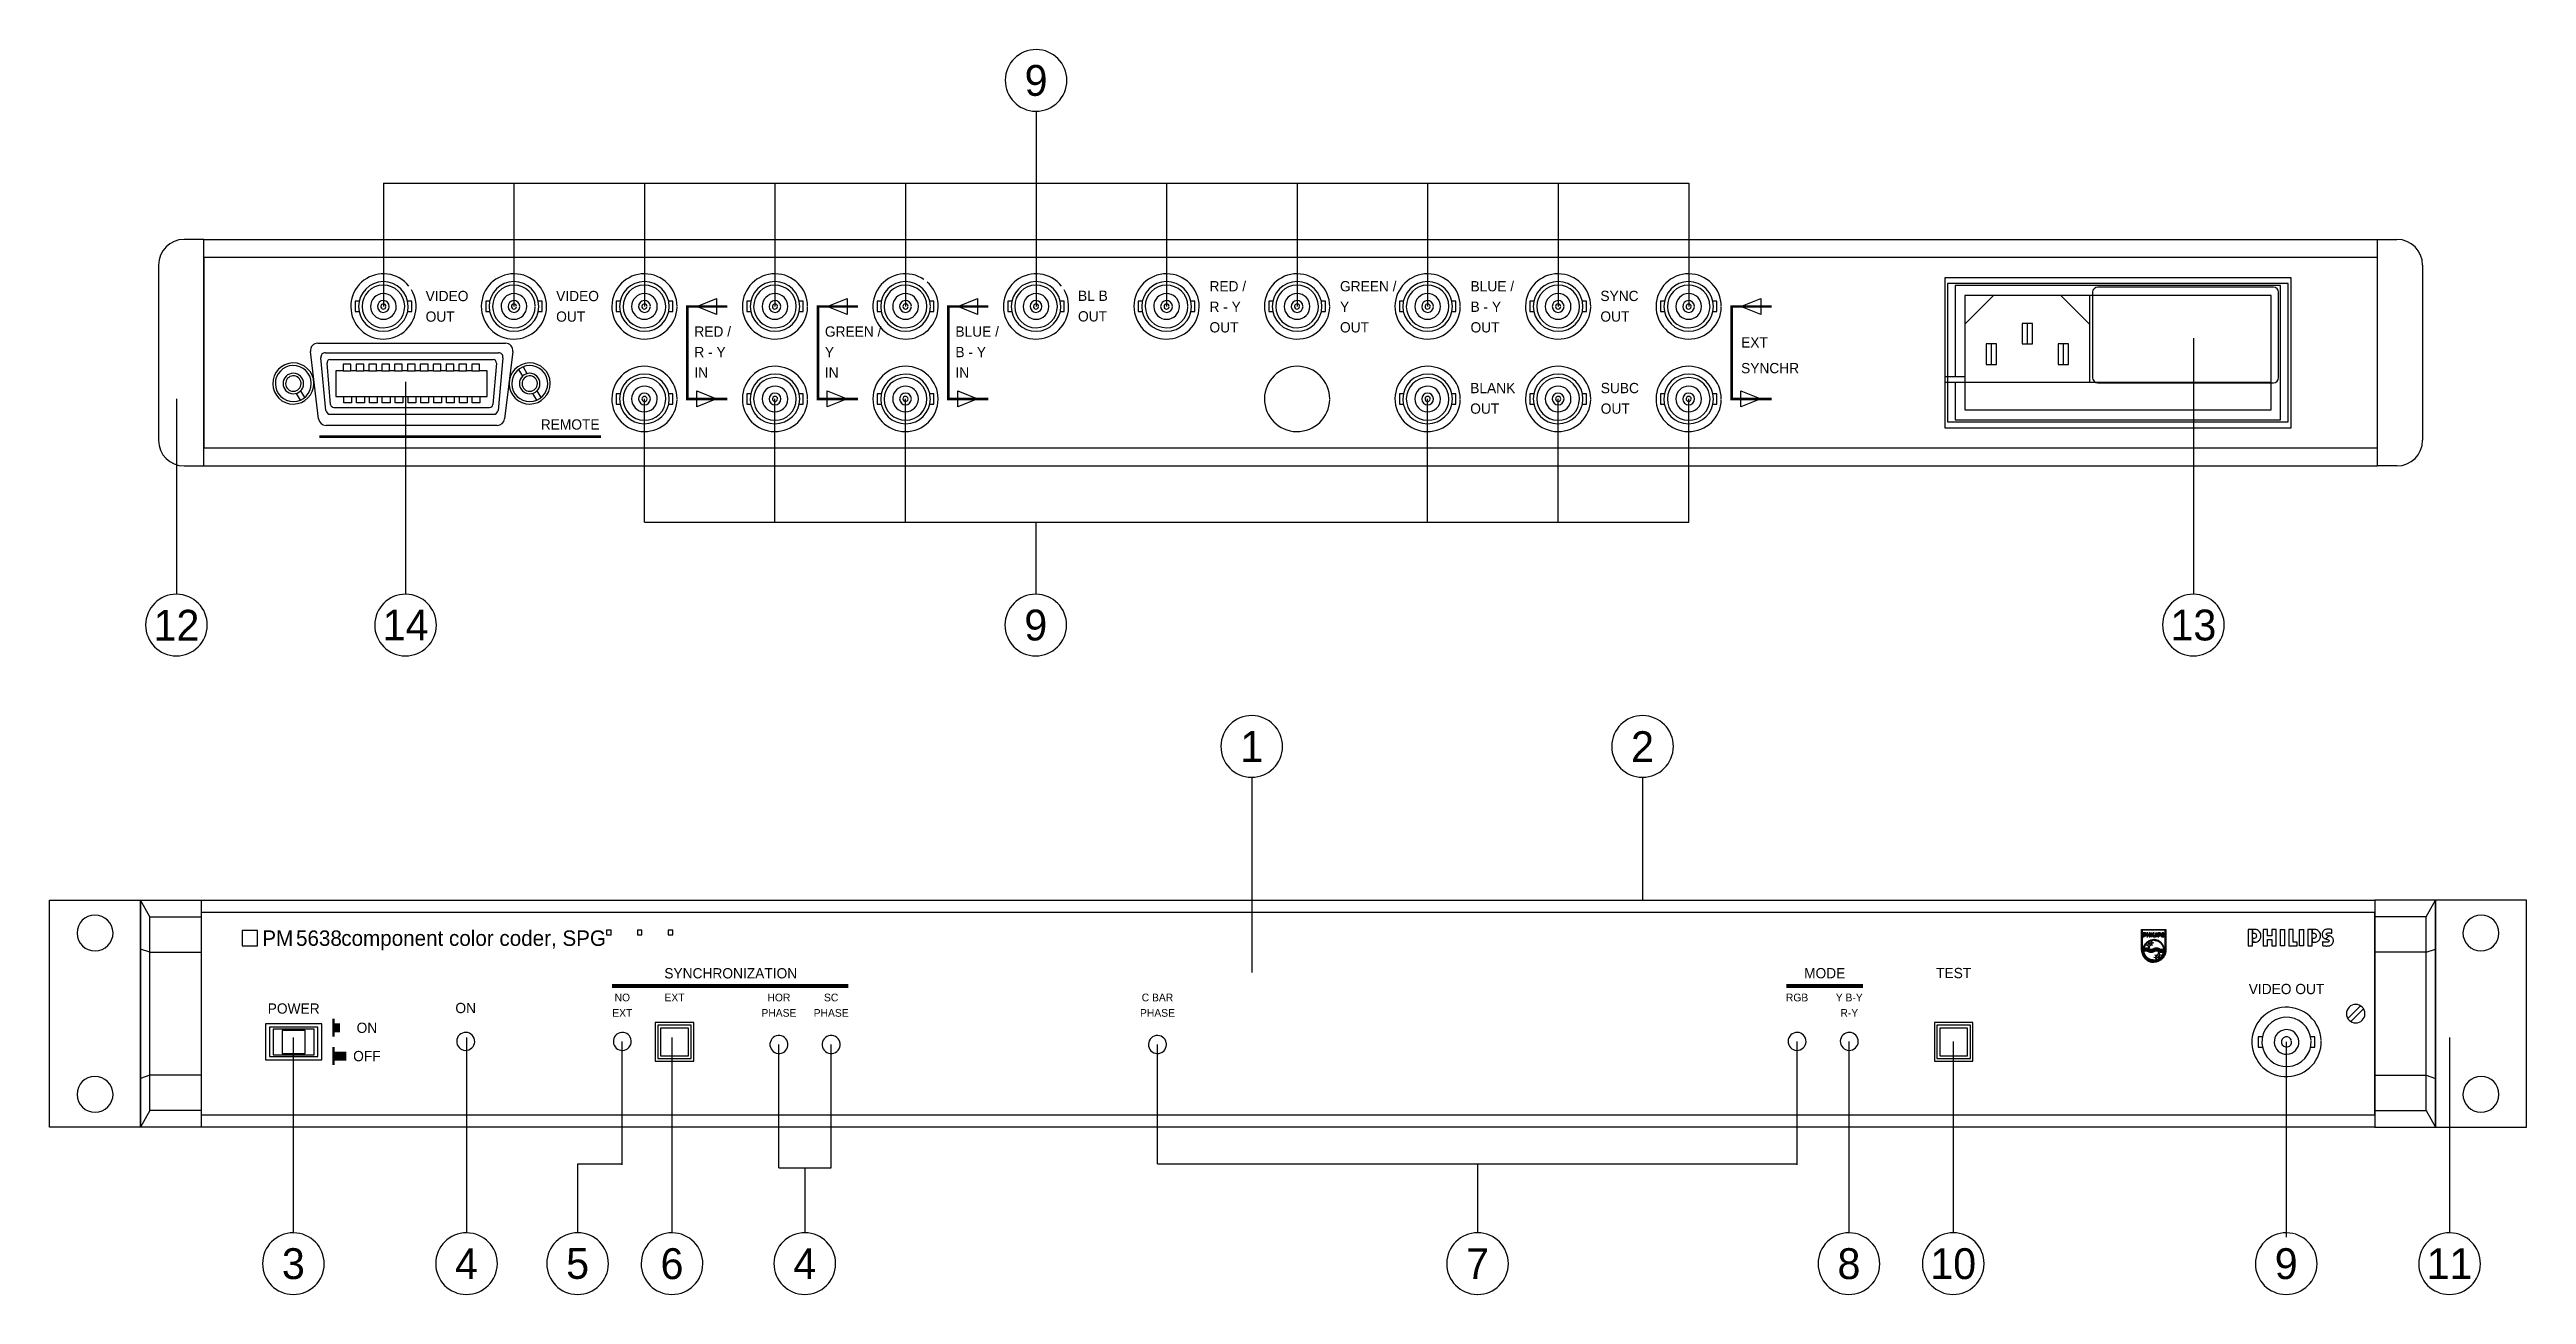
# Model space of a CAD drawing. Extents: x 9 to 490, y 2 to 245.
import ezdxf
from ezdxf.enums import TextEntityAlignment as Align

# ---------------------------------------------------------------- set-up
doc = ezdxf.new("R2010")
doc.units = 0
doc.linetypes.add('CENTER', pattern=[0])
for name, color, linetype in [('KOMPONENT', 10, 'CONTINUOUS'), ('SERVICE-1', 7, 'CONTINUOUS'), ('TEKST', 7, 'CONTINUOUS')]:
    doc.layers.add(name, color=color, linetype=linetype)

msp = doc.modelspace()

# ---------------------------------------------------------------- texts
at = {"layer": 'KOMPONENT', "color": 0}
for s, p in [('VIDEO', (81.69, 195.67)), ('VIDEO', (107.09, 195.67)), ('BL B', (208.64, 195.72)), ('RED /', (234.22, 197.58)), ('GREEN /', (259.62, 197.58)), ('BLUE /', (285.02, 197.58)), ('SYNC', (310.29, 195.69)), ('OUT', (81.69, 191.67)), ('OUT', (107.09, 191.67)), ('OUT', (208.64, 191.72)), ('R - Y', (234.22, 193.58)), ('Y', (259.62, 193.58)), ('B - Y', (285.02, 193.58)), ('OUT', (310.29, 191.69)), ('RED /', (133.98, 188.76)), ('GREEN /', (159.38, 188.76)), ('BLUE /', (184.78, 188.76)), ('OUT', (234.22, 189.58)), ('OUT', (259.62, 189.58)), ('OUT', (285.02, 189.58)), ('EXT', (337.67, 186.64)), ('R - Y', (133.98, 184.76)), ('Y', (159.38, 184.76)), ('B - Y', (184.78, 184.76)), ('SYNCHR', (337.67, 181.64)), ('IN', (133.98, 180.76)), ('IN', (159.38, 180.76)), ('IN', (184.78, 180.76)), ('BLANK', (284.96, 177.76)), ('SUBC', (310.36, 177.76)), ('OUT', (284.96, 173.76)), ('OUT', (310.36, 173.76)), ('REMOTE', (104.09, 170.67))]:
    msp.add_text(s, height=2, dxfattribs=at).set_placement(p)
at = {"layer": 'SERVICE-1', "color": 0}
for s, p in [('9', (200.48, 238.64)), ('12', (33.2, 132.64)), ('14', (77.78, 132.64)), ('9', (200.42, 132.64)), ('13', (425.69, 132.64)), ('1', (242.44, 109.01)), ('2', (318.49, 109.01)), ('3', (55.95, 8.35)), ('4', (89.64, 8.35)), ('5', (111.26, 8.35)), ('6', (129.63, 8.35)), ('4', (155.47, 8.35)), ('7', (286.38, 8.35)), ('8', (358.66, 8.35)), ('10', (378.95, 8.35)), ('9', (443.75, 8.35)), ('11', (475.53, 8.35))]:
    msp.add_text(s, height=6, dxfattribs=at).set_placement(p, align=Align.MIDDLE)

# ---------------------------------------------------------------- blocks, each defined once
blk = doc.blocks.new('5638')
at = {"layer": 'KOMPONENT', "color": 0}
for p, q in [((0, 39.4), (0, 0)), ((423, 39.4), (0, 39.4)), ((423, 0), (423, 39.4)), ((23.5, 17.7), (12.5, 17.7)), ((12.5, 17.7), (12.5, 10.7)), ((22.7, 17.05), (13.3, 17.05)), ((13.3, 17.05), (13.3, 11.35)), ((22, 16.7), (14, 16.7)), ((14, 16.7), (14, 11.7)), ((20.25, 16.45), (15.75, 16.45)), ((15.75, 16.45), (15.75, 11.95)), ((20.25, 11.95), (20.25, 16.45)), ((22, 11.7), (22, 16.7)), ((22.7, 11.35), (22.7, 17.05)), ((23.5, 10.7), (23.5, 17.7)), ((95.87, 17.95), (88.37, 17.95)), ((88.37, 17.95), (88.37, 10.45)), ((95.37, 17.45), (88.87, 17.45)), ((88.87, 17.45), (88.87, 10.95)), ((94.82, 16.9), (89.42, 16.9)), ((89.42, 16.9), (89.42, 11.5)), ((94.82, 11.5), (94.82, 16.9)), ((95.37, 10.95), (95.37, 17.45)), ((95.87, 10.45), (95.87, 17.95)), ((337.29, 17.95), (337.29, 10.45)), ((344.79, 17.95), (337.29, 17.95)), ((337.79, 17.45), (337.79, 10.95)), ((344.29, 17.45), (337.79, 17.45)), ((338.34, 16.9), (338.34, 11.5)), ((343.74, 16.9), (338.34, 16.9)), ((343.74, 11.5), (343.74, 16.9)), ((344.29, 10.95), (344.29, 17.45)), ((344.79, 10.45), (344.79, 17.95)), ((12.5, 10.7), (23.5, 10.7)), ((13.3, 11.35), (22.7, 11.35)), ((14, 11.7), (22, 11.7)), ((15.75, 11.95), (20.25, 11.95)), ((88.37, 10.45), (95.87, 10.45)), ((88.87, 10.95), (95.37, 10.95)), ((89.42, 11.5), (94.82, 11.5)), ((337.29, 10.45), (344.79, 10.45)), ((337.79, 10.95), (344.29, 10.95)), ((338.34, 11.5), (343.74, 11.5)), ((0, 0), (423, 0))]:
    blk.add_line(p, q, dxfattribs=at)
for points in [[(401.12, 15.2), (400.31, 15.2), (400.31, 13.2)], [(410.5, 13.2), (411.31, 13.2), (411.31, 15.2), (410.5, 15.2)], [(400.31, 13.2), (401.12, 13.2)]]:
    blk.add_lwpolyline(points, dxfattribs=at)
for centre, radius, start, end in [((405.81, 14.2), 6.75, 2.6837, 1.9787), ((51.48, 14.3), 1.75, 9.974, 9.5646), ((81.96, 14.3), 1.75, 4.4996, 1.6509), ((112.44, 13.7), 1.75, 5.9234, 5.6847), ((122.6, 13.7), 1.75, 5.9234, 5.6847), ((186.1, 13.7), 1.75, 9.974, 9.5646), ((310.56, 14.3), 1.75, 9.974, 9.5646), ((320.72, 14.3), 1.75, 9.974, 9.5646), ((405.81, 14.2), 4.8, 3.9025, 2.8368), ((405.81, 14.2), 2.4, 3.6965, 1.6484), ((405.81, 14.2), 1, 14.6606, 9.5526)]:
    blk.add_arc(centre, radius, start, end, dxfattribs=at)
at = {"layer": 'TEKST', "color": 0, "linetype": 'CONTINUOUS'}
for p, q in [((378.23, 34.82), (378.12, 34.82)), ((399.59, 33.59), (399.16, 33.59))]:
    blk.add_line(p, q, dxfattribs=at)
at = {"layer": 'TEKST', "color": 0}
for points in [[(8, 32.9), (11, 32.9), (11, 35.9), (8, 35.9)], [(78.89, 35.03), (79.79, 35.03), (79.79, 35.93), (78.89, 35.93)], [(84.89, 35.03), (85.79, 35.03), (85.79, 35.93), (84.89, 35.93)], [(90.89, 35.03), (91.79, 35.03), (91.79, 35.93), (90.89, 35.93)]]:
    blk.add_lwpolyline(points, close=True, dxfattribs=at)
at = {"layer": 'TEKST', "color": 0, "linetype": 'CONTINUOUS'}
for points in [[(377.61, 32.06), (377.61, 36.1), (382.33, 36.1), (382.33, 32.06), (382.2, 32.06), (382.2, 35.97), (377.74, 35.97), (377.74, 32.06), (377.61, 32.06)], [(377.92, 34.65), (378.12, 34.65), (378.12, 35.26), (378.12, 35.44), (377.92, 35.44), (377.92, 34.65)], [(377.92, 32.06), (377.92, 32.11), (377.92, 32.17), (377.92, 32.23), (377.93, 32.28), (377.93, 32.33), (377.94, 32.39), (377.95, 32.44), (377.96, 32.49), (377.98, 32.55), (377.99, 32.6), (378, 32.65), (378.02, 32.71), (378.04, 32.78), (378.07, 32.83), (378.1, 32.91), (378.13, 32.97), (378.15, 33.02), (378.2, 33.09), (378.23, 33.16), (378.28, 33.23), (378.33, 33.3), (378.4, 33.38), (378.47, 33.46), (378.54, 33.53), (378.61, 33.6), (378.69, 33.67), (378.79, 33.74), (378.93, 33.83), (379.08, 33.91), (379.19, 33.96), (379.3, 34), (379.38, 34.03), (379.49, 34.06), (379.57, 34.07), (379.67, 34.09), (379.79, 34.11), (379.9, 34.11), (379.97, 34.11), (379.97, 33.99), (379.89, 33.98), (379.82, 33.98), (379.72, 33.97), (379.63, 33.96), (379.53, 33.94), (379.45, 33.92), (379.36, 33.89), (379.27, 33.86), (379.2, 33.82), (379.13, 33.79), (379.06, 33.76), (378.99, 33.72), (378.92, 33.67), (378.84, 33.62), (378.77, 33.57), (378.72, 33.52), (378.67, 33.48), (378.62, 33.43), (378.56, 33.38), (378.53, 33.33), (378.49, 33.29), (378.45, 33.24), (378.41, 33.19), (378.37, 33.13), (378.32, 33.06), (378.29, 33.01), (378.24, 32.91), (378.21, 32.85), (378.19, 32.79), (378.16, 32.72), (378.13, 32.64), (378.11, 32.56), (378.09, 32.49), (378.08, 32.42), (378.06, 32.33), (378.05, 32.24), (378.05, 32.17), (378.04, 32.12), (378.04, 32.06), (377.92, 32.06)], [(378.12, 35.26), (378.2, 35.26), (378.24, 35.25), (378.27, 35.24), (378.28, 35.22), (378.3, 35.2), (378.31, 35.17), (378.32, 35.12), (378.31, 35.07), (378.29, 35.04), (378.25, 35.01), (378.22, 35), (378.2, 35), (378.12, 35), (378.12, 34.82), (378.24, 34.82), (378.27, 34.82), (378.31, 34.83), (378.35, 34.84), (378.39, 34.86), (378.41, 34.88), (378.44, 34.9), (378.46, 34.93), (378.49, 34.95), (378.5, 34.99), (378.52, 35.02), (378.54, 35.07), (378.54, 35.11), (378.54, 35.16), (378.53, 35.2), (378.52, 35.25), (378.49, 35.3), (378.44, 35.36), (378.4, 35.39), (378.36, 35.41), (378.31, 35.43), (378.27, 35.43), (378.23, 35.44), (378.12, 35.44), (378.12, 35.26)], [(378.31, 33.03), (378.92, 33.14), (379.02, 33.75), (379.13, 33.14), (379.74, 33.03), (379.13, 32.93), (379.02, 32.31), (378.92, 32.93), (378.31, 33.03)], [(378.64, 34.65), (378.85, 34.65), (378.85, 34.96), (379.07, 34.96), (379.07, 34.65), (379.27, 34.65), (379.27, 35.44), (379.07, 35.44), (379.07, 35.13), (378.85, 35.13), (378.85, 35.44), (378.64, 35.44), (378.64, 34.65)], [(379.06, 33.49), (379.46, 33.56), (379.52, 33.95), (379.59, 33.56), (379.98, 33.49), (379.59, 33.42), (379.52, 33.03), (379.46, 33.42), (379.06, 33.49)], [(379.47, 34.65), (379.47, 35.44), (379.68, 35.44), (379.68, 34.65), (379.47, 34.65)], [(379.87, 34.65), (380.28, 34.65), (380.28, 34.82), (380.08, 34.82), (380.08, 35.44), (379.87, 35.44), (379.87, 34.65)], [(382.02, 32.06), (382.02, 32.11), (382.02, 32.17), (382.01, 32.23), (382.01, 32.28), (382, 32.33), (381.99, 32.39), (381.99, 32.44), (381.98, 32.49), (381.96, 32.55), (381.95, 32.6), (381.93, 32.65), (381.91, 32.71), (381.89, 32.78), (381.87, 32.83), (381.84, 32.91), (381.81, 32.97), (381.78, 33.02), (381.74, 33.09), (381.7, 33.16), (381.66, 33.23), (381.61, 33.3), (381.54, 33.38), (381.47, 33.46), (381.4, 33.53), (381.32, 33.6), (381.25, 33.67), (381.15, 33.74), (381, 33.83), (380.86, 33.91), (380.74, 33.96), (380.63, 34), (380.55, 34.03), (380.45, 34.06), (380.37, 34.07), (380.27, 34.09), (380.15, 34.11), (380.03, 34.11), (379.97, 34.11), (379.97, 33.99), (380.04, 33.98), (380.12, 33.98), (380.21, 33.97), (380.31, 33.96), (380.4, 33.94), (380.49, 33.92), (380.58, 33.89), (380.66, 33.86), (380.74, 33.82), (380.81, 33.79), (380.87, 33.76), (380.95, 33.72), (381.02, 33.67), (381.09, 33.62), (381.16, 33.57), (381.22, 33.52), (381.27, 33.48), (381.32, 33.43), (381.37, 33.38), (381.41, 33.33), (381.45, 33.29), (381.49, 33.24), (381.53, 33.19), (381.57, 33.13), (381.61, 33.06), (381.64, 33.01), (381.69, 32.91), (381.72, 32.85), (381.75, 32.79), (381.78, 32.72), (381.8, 32.64), (381.83, 32.56), (381.84, 32.49), (381.86, 32.42), (381.87, 32.33), (381.88, 32.24), (381.89, 32.17), (381.89, 32.12), (381.89, 32.06), (382.02, 32.06)], [(380.38, 34.65), (380.38, 35.44), (380.59, 35.44), (380.59, 34.65), (380.38, 34.65)], [(380.79, 34.65), (380.99, 34.65), (380.99, 35.26), (380.99, 35.44), (380.79, 35.44), (380.79, 34.65)], [(380.99, 35.26), (381.07, 35.26), (381.11, 35.25), (381.13, 35.24), (381.15, 35.22), (381.17, 35.2), (381.18, 35.17), (381.19, 35.12), (381.18, 35.07), (381.15, 35.04), (381.12, 35.01), (381.09, 35), (381.07, 35), (380.99, 35), (380.99, 34.82), (381.11, 34.82), (381.14, 34.82), (381.18, 34.83), (381.22, 34.84), (381.25, 34.86), (381.28, 34.88), (381.31, 34.9), (381.33, 34.93), (381.35, 34.95), (381.37, 34.99), (381.39, 35.02), (381.4, 35.07), (381.41, 35.11), (381.41, 35.16), (381.4, 35.2), (381.38, 35.25), (381.35, 35.3), (381.31, 35.36), (381.27, 35.39), (381.23, 35.41), (381.18, 35.43), (381.14, 35.43), (381.1, 35.44), (380.99, 35.44), (380.99, 35.26)], [(381.81, 35.13), (381.79, 35.14), (381.77, 35.15), (381.74, 35.16), (381.72, 35.17), (381.7, 35.18), (381.69, 35.2), (381.69, 35.22), (381.69, 35.23), (381.71, 35.25), (381.74, 35.26), (381.76, 35.27), (381.79, 35.27), (381.82, 35.27), (381.85, 35.27), (381.88, 35.27), (381.91, 35.26), (381.94, 35.26), (381.96, 35.26), (381.95, 35.44), (381.93, 35.44), (381.9, 35.44), (381.87, 35.45), (381.84, 35.45), (381.81, 35.45), (381.78, 35.45), (381.75, 35.45), (381.72, 35.45), (381.69, 35.44), (381.67, 35.43), (381.64, 35.43), (381.62, 35.41), (381.59, 35.4), (381.57, 35.38), (381.56, 35.36), (381.54, 35.35), (381.52, 35.33), (381.51, 35.3), (381.5, 35.27), (381.5, 35.24), (381.5, 35.21), (381.5, 35.18), (381.5, 35.15), (381.5, 35.13), (381.51, 35.1), (381.52, 35.08), (381.53, 35.06), (381.55, 35.04), (381.56, 35.03), (381.59, 35.02), (381.61, 35), (381.64, 34.99), (381.65, 34.99), (381.66, 34.99), (381.81, 35.13)], [(381.51, 34.66), (381.54, 34.66), (381.58, 34.65), (381.62, 34.65), (381.65, 34.64), (381.68, 34.64), (381.72, 34.64), (381.75, 34.64), (381.78, 34.64), (381.82, 34.65), (381.86, 34.65), (381.89, 34.67), (381.92, 34.68), (381.94, 34.7), (381.97, 34.72), (381.99, 34.74), (382, 34.77), (382.02, 34.79), (382.03, 34.83), (382.04, 34.87), (382.04, 34.9), (382.04, 34.94), (382.03, 34.97), (382.02, 34.99), (382.01, 35.02), (381.99, 35.04), (381.98, 35.06), (381.96, 35.07), (381.94, 35.08), (381.91, 35.1), (381.89, 35.11), (381.87, 35.12), (381.84, 35.12), (381.83, 35.13), (381.81, 35.13), (381.66, 34.99), (381.69, 34.98), (381.72, 34.97), (381.75, 34.96), (381.78, 34.95), (381.81, 34.94), (381.82, 34.92), (381.83, 34.9), (381.83, 34.89), (381.83, 34.87), (381.82, 34.86), (381.81, 34.84), (381.78, 34.83), (381.75, 34.83), (381.73, 34.82), (381.69, 34.82), (381.66, 34.82), (381.64, 34.82), (381.61, 34.83), (381.58, 34.83), (381.55, 34.84), (381.53, 34.84), (381.51, 34.84), (381.51, 34.66)], [(398.33, 32.9), (399.16, 32.9), (399.16, 35.38), (399.16, 36.1), (398.33, 36.1), (398.33, 32.9)], [(399.16, 35.38), (399.47, 35.38), (399.61, 35.35), (399.73, 35.28), (399.81, 35.22), (399.87, 35.13), (399.93, 35.02), (399.96, 34.8), (399.9, 34.59), (399.81, 34.49), (399.68, 34.38), (399.55, 34.32), (399.45, 34.31), (399.16, 34.31), (399.16, 33.59), (399.62, 33.59), (399.77, 33.6), (399.9, 33.63), (400.09, 33.69), (400.22, 33.75), (400.34, 33.83), (400.45, 33.93), (400.53, 34.02), (400.62, 34.12), (400.7, 34.27), (400.77, 34.41), (400.82, 34.59), (400.84, 34.75), (400.84, 34.96), (400.81, 35.15), (400.74, 35.34), (400.62, 35.55), (400.45, 35.77), (400.28, 35.9), (400.12, 35.99), (399.91, 36.06), (399.77, 36.08), (399.59, 36.1), (399.16, 36.1), (399.16, 35.38)], [(401.25, 32.9), (402.08, 32.9), (402.08, 34.15), (402.98, 34.15), (402.98, 32.9), (403.81, 32.9), (403.81, 36.1), (402.98, 36.1), (402.98, 34.85), (402.08, 34.85), (402.08, 36.1), (401.25, 36.1), (401.25, 32.9)], [(404.61, 32.9), (404.61, 36.1), (405.44, 36.1), (405.44, 32.9), (404.61, 32.9)], [(406.24, 32.9), (407.91, 32.9), (407.91, 33.59), (407.08, 33.59), (407.08, 36.1), (406.24, 36.1), (406.24, 32.9)], [(408.31, 32.9), (408.31, 36.1), (409.14, 36.1), (409.14, 32.9), (408.31, 32.9)], [(409.94, 32.9), (410.78, 32.9), (410.78, 35.38), (410.78, 36.1), (409.94, 36.1), (409.94, 32.9)], [(410.78, 35.38), (411.08, 35.38), (411.23, 35.35), (411.35, 35.28), (411.42, 35.22), (411.49, 35.13), (411.55, 35.02), (411.57, 34.8), (411.52, 34.59), (411.43, 34.49), (411.29, 34.38), (411.16, 34.32), (411.07, 34.31), (410.78, 34.31), (410.78, 33.59), (411.24, 33.59), (411.38, 33.6), (411.52, 33.63), (411.7, 33.69), (411.83, 33.75), (411.95, 33.83), (412.06, 33.93), (412.15, 34.02), (412.24, 34.12), (412.32, 34.27), (412.38, 34.41), (412.44, 34.59), (412.45, 34.75), (412.45, 34.96), (412.43, 35.15), (412.36, 35.34), (412.24, 35.55), (412.06, 35.77), (411.89, 35.9), (411.73, 35.99), (411.52, 36.06), (411.38, 36.08), (411.21, 36.1), (410.78, 36.1), (410.78, 35.38)], [(414.03, 34.86), (413.95, 34.88), (413.85, 34.92), (413.73, 34.95), (413.64, 35.01), (413.58, 35.05), (413.54, 35.11), (413.52, 35.2), (413.54, 35.27), (413.63, 35.33), (413.72, 35.38), (413.83, 35.41), (413.93, 35.43), (414.07, 35.43), (414.18, 35.42), (414.31, 35.41), (414.43, 35.39), (414.53, 35.37), (414.61, 35.36), (414.6, 36.09), (414.51, 36.11), (414.39, 36.12), (414.26, 36.14), (414.16, 36.14), (414.03, 36.15), (413.9, 36.14), (413.78, 36.14), (413.67, 36.14), (413.55, 36.11), (413.44, 36.08), (413.35, 36.05), (413.23, 36), (413.14, 35.94), (413.05, 35.88), (412.99, 35.8), (412.91, 35.72), (412.86, 35.64), (412.82, 35.55), (412.78, 35.42), (412.76, 35.3), (412.74, 35.18), (412.75, 35.06), (412.77, 34.94), (412.78, 34.83), (412.81, 34.73), (412.85, 34.64), (412.9, 34.57), (412.96, 34.5), (413.03, 34.43), (413.11, 34.38), (413.22, 34.33), (413.31, 34.3), (413.37, 34.29), (413.43, 34.26), (414.03, 34.86)], [(412.82, 32.95), (412.94, 32.93), (413.11, 32.91), (413.23, 32.89), (413.37, 32.88), (413.51, 32.86), (413.64, 32.86), (413.77, 32.87), (413.91, 32.87), (414.06, 32.89), (414.2, 32.92), (414.33, 32.97), (414.46, 33.04), (414.56, 33.1), (414.65, 33.2), (414.73, 33.28), (414.81, 33.39), (414.85, 33.48), (414.9, 33.62), (414.93, 33.78), (414.94, 33.91), (414.93, 34.06), (414.9, 34.2), (414.86, 34.29), (414.82, 34.38), (414.76, 34.48), (414.69, 34.55), (414.62, 34.61), (414.53, 34.66), (414.44, 34.72), (414.35, 34.76), (414.25, 34.8), (414.16, 34.82), (414.09, 34.84), (414.03, 34.86), (413.43, 34.26), (413.54, 34.22), (413.64, 34.19), (413.76, 34.15), (413.9, 34.1), (414, 34.06), (414.07, 34), (414.1, 33.94), (414.11, 33.87), (414.1, 33.79), (414.06, 33.74), (414, 33.69), (413.89, 33.64), (413.78, 33.61), (413.68, 33.6), (413.55, 33.6), (413.43, 33.6), (413.32, 33.6), (413.21, 33.62), (413.09, 33.63), (412.97, 33.66), (412.89, 33.68), (412.82, 33.69), (412.82, 32.95)], [(377.61, 32.06), (377.61, 32.01), (377.61, 31.94), (377.62, 31.87), (377.62, 31.81), (377.63, 31.75), (377.64, 31.69), (377.65, 31.63), (377.66, 31.57), (377.68, 31.51), (377.69, 31.45), (377.71, 31.38), (377.73, 31.32), (377.76, 31.24), (377.78, 31.18), (377.82, 31.09), (377.86, 31.02), (377.88, 30.96), (377.93, 30.88), (377.97, 30.8), (378.03, 30.72), (378.08, 30.64), (378.16, 30.55), (378.24, 30.46), (378.32, 30.37), (378.41, 30.3), (378.5, 30.22), (378.61, 30.13), (378.78, 30.03), (378.95, 29.94), (379.08, 29.88), (379.21, 29.83), (379.29, 29.8), (379.42, 29.77), (379.51, 29.75), (379.63, 29.73), (379.76, 29.71), (379.9, 29.71), (379.97, 29.7), (379.97, 29.83), (379.88, 29.84), (379.79, 29.84), (379.68, 29.85), (379.57, 29.87), (379.47, 29.89), (379.37, 29.92), (379.26, 29.95), (379.16, 29.99), (379.07, 30.02), (379, 30.06), (378.92, 30.1), (378.83, 30.15), (378.74, 30.2), (378.67, 30.25), (378.59, 30.32), (378.52, 30.37), (378.46, 30.42), (378.4, 30.48), (378.34, 30.54), (378.29, 30.59), (378.25, 30.64), (378.21, 30.7), (378.16, 30.76), (378.11, 30.83), (378.06, 30.91), (378.03, 30.97), (377.97, 31.07), (377.94, 31.15), (377.91, 31.22), (377.87, 31.3), (377.84, 31.39), (377.81, 31.49), (377.8, 31.57), (377.78, 31.65), (377.76, 31.75), (377.75, 31.85), (377.74, 31.94), (377.74, 32), (377.74, 32.06), (377.61, 32.06)], [(377.92, 32.06), (377.92, 32.02), (377.92, 31.96), (377.92, 31.9), (377.93, 31.84), (377.93, 31.79), (377.94, 31.74), (377.95, 31.69), (377.96, 31.64), (377.98, 31.58), (377.99, 31.53), (378, 31.47), (378.02, 31.41), (378.04, 31.35), (378.07, 31.29), (378.1, 31.22), (378.13, 31.15), (378.15, 31.1), (378.2, 31.03), (378.23, 30.97), (378.28, 30.89), (378.33, 30.83), (378.4, 30.74), (378.47, 30.67), (378.54, 30.6), (378.61, 30.53), (378.69, 30.46), (378.79, 30.38), (378.93, 30.29), (379.08, 30.21), (379.19, 30.16), (379.3, 30.12), (379.38, 30.1), (379.49, 30.07), (379.57, 30.05), (379.67, 30.03), (379.79, 30.02), (379.9, 30.01), (379.97, 30.01), (379.97, 30.14), (379.89, 30.14), (379.82, 30.15), (379.72, 30.16), (379.63, 30.17), (379.53, 30.19), (379.45, 30.21), (379.36, 30.24), (379.27, 30.27), (379.2, 30.3), (379.13, 30.33), (379.06, 30.37), (378.99, 30.41), (378.92, 30.46), (378.84, 30.5), (378.77, 30.56), (378.72, 30.6), (378.67, 30.65), (378.62, 30.7), (378.56, 30.74), (378.53, 30.79), (378.49, 30.84), (378.45, 30.89), (378.41, 30.94), (378.37, 31), (378.32, 31.06), (378.29, 31.12), (378.24, 31.21), (378.21, 31.27), (378.19, 31.33), (378.16, 31.41), (378.13, 31.49), (378.11, 31.57), (378.09, 31.63), (378.08, 31.71), (378.06, 31.8), (378.05, 31.88), (378.05, 31.96), (378.04, 32.01), (378.04, 32.06), (377.92, 32.06)], [(378.94, 32.13), (378.94, 32), (378.9, 32.02), (378.84, 32.05), (378.79, 32.07), (378.74, 32.09), (378.69, 32.1), (378.64, 32.12), (378.59, 32.12), (378.54, 32.13), (378.48, 32.13), (378.43, 32.14), (378.37, 32.14), (378.32, 32.13), (378.27, 32.12), (378.22, 32.11), (378.18, 32.1), (378.13, 32.09), (378.09, 32.08), (378.06, 32.07), (378.06, 32.07), (378.04, 32.06), (378.05, 32.19), (378.09, 32.21), (378.12, 32.22), (378.15, 32.23), (378.22, 32.24), (378.28, 32.25), (378.34, 32.26), (378.38, 32.26), (378.44, 32.27), (378.49, 32.26), (378.54, 32.26), (378.58, 32.25), (378.64, 32.24), (378.69, 32.23), (378.72, 32.22), (378.77, 32.21), (378.8, 32.2), (378.83, 32.18), (378.87, 32.16), (378.91, 32.14), (378.94, 32.13)], [(378.94, 31.87), (378.94, 31.74), (378.9, 31.77), (378.84, 31.79), (378.8, 31.81), (378.74, 31.83), (378.69, 31.85), (378.64, 31.86), (378.59, 31.87), (378.54, 31.88), (378.48, 31.88), (378.43, 31.88), (378.38, 31.88), (378.32, 31.88), (378.27, 31.87), (378.23, 31.86), (378.18, 31.85), (378.13, 31.84), (378.1, 31.82), (378.06, 31.81), (378.06, 31.81), (378.05, 31.94), (378.09, 31.95), (378.12, 31.96), (378.15, 31.97), (378.22, 31.99), (378.29, 32), (378.34, 32), (378.39, 32.01), (378.44, 32.01), (378.49, 32.01), (378.54, 32), (378.59, 32), (378.64, 31.99), (378.69, 31.98), (378.73, 31.97), (378.77, 31.95), (378.8, 31.94), (378.84, 31.92), (378.87, 31.91), (378.91, 31.89), (378.94, 31.87)], [(378.94, 32.38), (378.94, 32.26), (378.9, 32.28), (378.84, 32.3), (378.79, 32.33), (378.74, 32.34), (378.69, 32.36), (378.64, 32.37), (378.59, 32.38), (378.54, 32.39), (378.48, 32.39), (378.43, 32.39), (378.37, 32.39), (378.32, 32.39), (378.27, 32.38), (378.22, 32.37), (378.18, 32.36), (378.13, 32.35), (378.09, 32.34), (378.06, 32.32), (378.06, 32.32), (378.09, 32.46), (378.12, 32.47), (378.15, 32.48), (378.22, 32.5), (378.28, 32.51), (378.34, 32.52), (378.38, 32.52), (378.44, 32.52), (378.49, 32.52), (378.54, 32.52), (378.58, 32.51), (378.64, 32.5), (378.69, 32.49), (378.72, 32.48), (378.77, 32.46), (378.8, 32.45), (378.83, 32.44), (378.87, 32.42), (378.91, 32.4), (378.94, 32.38)], [(378.94, 32.26), (378.94, 32.38), (378.99, 32.36), (379.04, 32.33), (379.09, 32.31), (379.14, 32.3), (379.19, 32.28), (379.25, 32.27), (379.3, 32.26), (379.35, 32.25), (379.4, 32.25), (379.45, 32.25), (379.51, 32.25), (379.56, 32.25), (379.61, 32.26), (379.66, 32.27), (379.71, 32.28), (379.75, 32.29), (379.79, 32.3), (379.82, 32.31), (379.86, 32.33), (379.9, 32.35), (379.94, 32.37), (379.97, 32.38), (379.97, 32.26), (379.93, 32.23), (379.89, 32.21), (379.83, 32.19), (379.8, 32.18), (379.77, 32.17), (379.73, 32.16), (379.66, 32.14), (379.6, 32.13), (379.55, 32.12), (379.5, 32.12), (379.45, 32.12), (379.39, 32.12), (379.34, 32.12), (379.3, 32.13), (379.25, 32.14), (379.2, 32.15), (379.16, 32.16), (379.12, 32.17), (379.08, 32.19), (379.05, 32.2), (379.01, 32.22), (378.97, 32.24), (378.94, 32.26)], [(378.94, 32), (378.94, 32.13), (378.99, 32.1), (379.04, 32.08), (379.09, 32.06), (379.14, 32.04), (379.19, 32.02), (379.25, 32.01), (379.3, 32), (379.35, 31.99), (379.4, 31.99), (379.45, 31.99), (379.51, 31.99), (379.56, 31.99), (379.61, 32), (379.66, 32.01), (379.71, 32.02), (379.75, 32.03), (379.79, 32.05), (379.82, 32.06), (379.86, 32.07), (379.9, 32.09), (379.94, 32.11), (379.97, 32.13), (379.97, 32), (379.93, 31.98), (379.89, 31.96), (379.83, 31.93), (379.8, 31.92), (379.77, 31.91), (379.73, 31.9), (379.66, 31.88), (379.6, 31.87), (379.55, 31.87), (379.5, 31.86), (379.45, 31.86), (379.39, 31.86), (379.34, 31.87), (379.3, 31.87), (379.25, 31.88), (379.2, 31.89), (379.16, 31.9), (379.12, 31.92), (379.08, 31.93), (379.05, 31.95), (379.01, 31.96), (378.97, 31.98), (378.94, 32)], [(378.94, 31.74), (378.94, 31.87), (378.99, 31.85), (379.04, 31.82), (379.09, 31.8), (379.14, 31.78), (379.19, 31.77), (379.25, 31.75), (379.3, 31.74), (379.35, 31.74), (379.4, 31.73), (379.45, 31.73), (379.51, 31.73), (379.56, 31.74), (379.61, 31.75), (379.66, 31.75), (379.71, 31.76), (379.75, 31.78), (379.79, 31.79), (379.82, 31.8), (379.86, 31.82), (379.9, 31.84), (379.94, 31.85), (379.97, 31.87), (379.97, 31.74), (379.93, 31.72), (379.89, 31.7), (379.83, 31.68), (379.8, 31.66), (379.77, 31.65), (379.73, 31.64), (379.66, 31.63), (379.6, 31.62), (379.55, 31.61), (379.5, 31.61), (379.45, 31.6), (379.39, 31.61), (379.34, 31.61), (379.3, 31.62), (379.25, 31.63), (379.2, 31.64), (379.16, 31.65), (379.12, 31.66), (379.08, 31.67), (379.05, 31.69), (379.01, 31.71), (378.97, 31.73), (378.94, 31.74)], [(380.99, 32.38), (380.99, 32.26), (380.95, 32.28), (380.89, 32.3), (380.85, 32.33), (380.79, 32.34), (380.74, 32.36), (380.69, 32.37), (380.64, 32.38), (380.59, 32.39), (380.53, 32.39), (380.48, 32.39), (380.43, 32.39), (380.37, 32.39), (380.32, 32.38), (380.27, 32.37), (380.23, 32.36), (380.18, 32.35), (380.15, 32.34), (380.11, 32.32), (380.08, 32.31), (380.03, 32.29), (380, 32.27), (379.97, 32.26), (379.97, 32.38), (380.01, 32.4), (380.05, 32.43), (380.1, 32.45), (380.14, 32.46), (380.17, 32.47), (380.2, 32.48), (380.27, 32.5), (380.33, 32.51), (380.39, 32.52), (380.44, 32.52), (380.49, 32.52), (380.54, 32.52), (380.59, 32.52), (380.64, 32.51), (380.69, 32.5), (380.74, 32.49), (380.78, 32.48), (380.82, 32.46), (380.85, 32.45), (380.89, 32.44), (380.93, 32.42), (380.96, 32.4), (380.99, 32.38)], [(380.99, 32.13), (380.99, 32), (380.95, 32.02), (380.89, 32.05), (380.85, 32.07), (380.79, 32.09), (380.74, 32.1), (380.69, 32.12), (380.64, 32.12), (380.59, 32.13), (380.53, 32.13), (380.48, 32.14), (380.43, 32.14), (380.37, 32.13), (380.32, 32.12), (380.27, 32.11), (380.23, 32.1), (380.18, 32.09), (380.15, 32.08), (380.11, 32.07), (380.08, 32.05), (380.03, 32.03), (380, 32.01), (379.97, 32), (379.97, 32.13), (380.01, 32.15), (380.05, 32.17), (380.1, 32.19), (380.14, 32.21), (380.17, 32.22), (380.2, 32.23), (380.27, 32.24), (380.33, 32.25), (380.39, 32.26), (380.44, 32.26), (380.49, 32.27), (380.54, 32.26), (380.59, 32.26), (380.64, 32.25), (380.69, 32.24), (380.74, 32.23), (380.78, 32.22), (380.82, 32.21), (380.85, 32.2), (380.89, 32.18), (380.93, 32.16), (380.96, 32.14), (380.99, 32.13)], [(382.02, 32.06), (382.02, 32.02), (382.02, 31.96), (382.01, 31.9), (382.01, 31.84), (382, 31.79), (381.99, 31.74), (381.99, 31.69), (381.98, 31.64), (381.96, 31.58), (381.95, 31.53), (381.93, 31.47), (381.91, 31.41), (381.89, 31.35), (381.87, 31.29), (381.84, 31.22), (381.81, 31.15), (381.78, 31.1), (381.74, 31.03), (381.7, 30.97), (381.66, 30.89), (381.61, 30.83), (381.54, 30.74), (381.47, 30.67), (381.4, 30.6), (381.32, 30.53), (381.25, 30.46), (381.15, 30.38), (381, 30.29), (380.86, 30.21), (380.74, 30.16), (380.63, 30.12), (380.55, 30.1), (380.45, 30.07), (380.37, 30.05), (380.27, 30.03), (380.15, 30.02), (380.03, 30.01), (379.97, 30.01), (379.97, 30.14), (380.04, 30.14), (380.12, 30.15), (380.21, 30.16), (380.31, 30.17), (380.4, 30.19), (380.49, 30.21), (380.58, 30.24), (380.66, 30.27), (380.74, 30.3), (380.81, 30.33), (380.87, 30.37), (380.95, 30.41), (381.02, 30.46), (381.09, 30.5), (381.16, 30.56), (381.22, 30.6), (381.27, 30.65), (381.32, 30.7), (381.37, 30.74), (381.41, 30.79), (381.45, 30.84), (381.49, 30.89), (381.53, 30.94), (381.57, 31), (381.61, 31.06), (381.64, 31.12), (381.69, 31.21), (381.72, 31.27), (381.75, 31.33), (381.78, 31.41), (381.8, 31.49), (381.83, 31.57), (381.84, 31.63), (381.86, 31.71), (381.87, 31.8), (381.88, 31.88), (381.89, 31.96), (381.89, 32.01), (381.89, 32.06), (382.02, 32.06)], [(382.33, 32.06), (382.33, 32.01), (382.32, 31.94), (382.32, 31.87), (382.31, 31.81), (382.31, 31.75), (382.3, 31.69), (382.29, 31.63), (382.28, 31.57), (382.26, 31.51), (382.25, 31.45), (382.23, 31.38), (382.21, 31.32), (382.18, 31.24), (382.15, 31.18), (382.12, 31.09), (382.08, 31.02), (382.06, 30.96), (382.01, 30.88), (381.96, 30.8), (381.91, 30.72), (381.85, 30.64), (381.78, 30.55), (381.7, 30.46), (381.62, 30.37), (381.53, 30.3), (381.44, 30.22), (381.33, 30.13), (381.16, 30.03), (380.99, 29.94), (380.86, 29.88), (380.73, 29.83), (380.64, 29.8), (380.52, 29.77), (380.43, 29.75), (380.31, 29.73), (380.18, 29.71), (380.04, 29.71), (379.97, 29.7), (379.97, 29.83), (380.06, 29.84), (380.15, 29.84), (380.26, 29.85), (380.36, 29.87), (380.47, 29.89), (380.57, 29.92), (380.68, 29.95), (380.77, 29.99), (380.86, 30.02), (380.94, 30.06), (381.02, 30.1), (381.11, 30.15), (381.19, 30.2), (381.27, 30.25), (381.35, 30.32), (381.42, 30.37), (381.48, 30.42), (381.53, 30.48), (381.59, 30.54), (381.65, 30.59), (381.69, 30.64), (381.73, 30.7), (381.78, 30.76), (381.82, 30.83), (381.87, 30.91), (381.91, 30.97), (381.97, 31.07), (382, 31.15), (382.03, 31.22), (382.06, 31.3), (382.09, 31.39), (382.12, 31.49), (382.14, 31.57), (382.16, 31.65), (382.18, 31.75), (382.19, 31.85), (382.19, 31.94), (382.2, 32), (382.2, 32.06), (382.33, 32.06)], [(380.99, 31.87), (380.99, 31.74), (380.95, 31.77), (380.89, 31.79), (380.85, 31.81), (380.79, 31.83), (380.74, 31.85), (380.69, 31.86), (380.64, 31.87), (380.59, 31.87), (380.53, 31.88), (380.48, 31.88), (380.43, 31.88), (380.37, 31.87), (380.32, 31.87), (380.27, 31.86), (380.23, 31.85), (380.18, 31.84), (380.15, 31.82), (380.11, 31.81), (380.08, 31.8), (380.03, 31.78), (380, 31.76), (379.97, 31.74), (379.97, 31.87), (380.01, 31.89), (380.05, 31.91), (380.1, 31.93), (380.14, 31.95), (380.17, 31.96), (380.2, 31.97), (380.27, 31.99), (380.33, 32), (380.39, 32), (380.44, 32.01), (380.49, 32.01), (380.54, 32.01), (380.59, 32), (380.64, 32), (380.69, 31.99), (380.74, 31.97), (380.78, 31.96), (380.82, 31.95), (380.85, 31.94), (380.89, 31.92), (380.93, 31.91), (380.96, 31.89), (380.99, 31.87)], [(379.98, 30.63), (380.37, 30.7), (380.44, 31.09), (380.51, 30.7), (380.9, 30.63), (380.51, 30.57), (380.44, 30.17), (380.37, 30.57), (379.98, 30.63)], [(380.21, 31.1), (380.83, 31.21), (380.93, 31.82), (381.03, 31.21), (381.65, 31.1), (381.03, 31), (380.93, 30.38), (380.83, 31), (380.21, 31.1)], [(380.99, 32.26), (380.99, 32.38), (381.04, 32.36), (381.09, 32.33), (381.14, 32.31), (381.19, 32.3), (381.25, 32.28), (381.3, 32.27), (381.35, 32.26), (381.4, 32.25), (381.45, 32.25), (381.5, 32.25), (381.56, 32.25), (381.62, 32.25), (381.67, 32.26), (381.71, 32.27), (381.76, 32.28), (381.8, 32.29), (381.84, 32.3), (381.88, 32.31), (381.87, 32.31), (381.89, 32.19), (381.85, 32.18), (381.82, 32.17), (381.79, 32.16), (381.72, 32.14), (381.65, 32.13), (381.6, 32.12), (381.55, 32.12), (381.5, 32.12), (381.44, 32.12), (381.4, 32.12), (381.35, 32.13), (381.3, 32.14), (381.25, 32.15), (381.21, 32.16), (381.17, 32.17), (381.13, 32.19), (381.1, 32.2), (381.06, 32.22), (381.02, 32.24), (380.99, 32.26)], [(380.99, 32), (380.99, 32.13), (381.04, 32.1), (381.09, 32.08), (381.14, 32.06), (381.19, 32.04), (381.25, 32.02), (381.3, 32.01), (381.35, 32), (381.4, 31.99), (381.45, 31.99), (381.5, 31.99), (381.56, 31.99), (381.62, 31.99), (381.67, 32), (381.71, 32.01), (381.76, 32.02), (381.8, 32.03), (381.84, 32.05), (381.88, 32.06), (381.87, 32.06), (381.89, 32.06), (381.89, 31.93), (381.85, 31.92), (381.82, 31.91), (381.79, 31.9), (381.72, 31.88), (381.65, 31.87), (381.6, 31.87), (381.55, 31.86), (381.5, 31.86), (381.44, 31.86), (381.4, 31.87), (381.35, 31.87), (381.3, 31.88), (381.25, 31.89), (381.21, 31.9), (381.17, 31.92), (381.13, 31.93), (381.1, 31.95), (381.06, 31.96), (381.02, 31.98), (380.99, 32)], [(380.99, 31.74), (380.99, 31.87), (381.04, 31.85), (381.09, 31.82), (381.14, 31.8), (381.19, 31.78), (381.25, 31.77), (381.3, 31.75), (381.35, 31.74), (381.4, 31.74), (381.45, 31.73), (381.5, 31.73), (381.56, 31.73), (381.62, 31.74), (381.67, 31.75), (381.71, 31.75), (381.76, 31.76), (381.8, 31.78), (381.84, 31.79), (381.88, 31.8), (381.87, 31.8), (381.85, 31.66), (381.82, 31.65), (381.79, 31.64), (381.72, 31.63), (381.65, 31.62), (381.6, 31.61), (381.55, 31.61), (381.5, 31.6), (381.44, 31.61), (381.4, 31.61), (381.35, 31.62), (381.3, 31.63), (381.25, 31.64), (381.21, 31.65), (381.17, 31.66), (381.13, 31.67), (381.1, 31.69), (381.06, 31.71), (381.02, 31.73), (380.99, 31.74)]]:
    blk.add_lwpolyline(points, close=True, dxfattribs=at)
at = {"layer": 'TEKST', "color": 0}
for points, const_width in [([(79.97, 25.1), (125.93, 25.1)], 0.8), ([(308.49, 25.1), (323.4, 25.1)], 0.8), ([(25.76, 16.95), (27.01, 16.95)], 1.75), ([(25.76, 15.2), (25.76, 18.7)], 0.5), ([(25.76, 11.45), (28.26, 11.45)], 1.75), ([(25.76, 9.7), (25.76, 13.2)], 0.5)]:
    blk.add_lwpolyline(points, dxfattribs=dict(at, const_width=const_width))
for s, p in [('PM', (11.9, 32.9)), ('5638', (18.46, 32.9)), ('component color coder, SPG', (27.27, 32.9))]:
    blk.add_text(s, height=3, dxfattribs=at).set_placement(p)
for s, p in [('SYNCHRONIZATION', (103.06, 26.56)), ('MODE', (315.94, 26.58)), ('TEST', (341.04, 26.61)), ('POWER', (18.01, 19.7)), ('ON', (32.26, 15.95)), ('OFF', (32.26, 10.45))]:
    blk.add_text(s, height=2, dxfattribs=at).set_placement(p, align=Align.CENTER)
at = {"layer": 'TEKST', "color": 0, "linetype": 'CENTER'}
blk.add_text('VIDEO OUT', height=2, dxfattribs=at).set_placement((405.81, 23.5), align=Align.CENTER)
at = {"layer": 'TEKST', "color": 0, "linetype": 'CONTINUOUS'}
for s, height, p in [('ON', 2, (51.48, 19.8)), ('EXT', 1.5, (81.96, 19.1)), ('NO', 1.5, (81.96, 22.1)), ('EXT', 1.5, (92.12, 22.1)), ('PHASE', 1.5, (112.44, 19.1)), ('HOR', 1.5, (112.44, 22.1)), ('PHASE', 1.5, (122.6, 19.1)), ('SC', 1.5, (122.6, 22.1)), ('PHASE', 1.5, (186.1, 19.1)), ('C BAR', 1.5, (186.1, 22.1)), ('RGB', 1.5, (310.56, 22.1)), ('Y B-Y', 1.5, (320.72, 22.1)), ('R-Y', 1.5, (320.72, 19.1))]:
    blk.add_text(s, height=height, dxfattribs=at).set_placement(p, align=Align.CENTER)

# ---------------------------------------------------------------- linework, layer by layer
at = {"layer": 'KOMPONENT', "color": 0}
for p, q in [((38.5, 207.69), (34.7, 207.69)), ((38.5, 163.59), (38.5, 207.69)), ((461.5, 163.59), (461.5, 207.69)), ((461.5, 207.69), (465.3, 207.69)), ((29.7, 202.69), (29.7, 168.59)), ((38.5, 204.14), (38.5, 167.14)), ((461.5, 204.14), (38.5, 204.14)), ((461.5, 167.14), (461.5, 204.14)), ((470.3, 202.69), (470.3, 168.59)), ((377.3, 200.24), (377.3, 171.04)), ((444.7, 200.24), (377.3, 200.24)), ((444.15, 199.09), (377.85, 199.09)), ((377.85, 199.09), (377.85, 172.19)), ((379.35, 198.69), (379.35, 181.04)), ((442.65, 198.69), (379.35, 198.69)), ((441.26, 198.39), (407.06, 198.39)), ((442.65, 172.59), (442.65, 198.69)), ((444.15, 172.19), (444.15, 199.09)), ((444.7, 171.04), (444.7, 200.24)), ((381.2, 196.79), (381.2, 174.49)), ((440.8, 196.79), (381.2, 196.79)), ((406.06, 197.39), (406.06, 180.79)), ((440.8, 174.49), (440.8, 196.79)), ((442.26, 180.79), (442.26, 197.39)), ((392.35, 191.34), (392.35, 187.34)), ((394.35, 191.34), (392.35, 191.34)), ((394.35, 187.34), (394.35, 191.34)), ((60.86, 172.78), (59.25, 185.87)), ((60.7, 187.5), (97.22, 187.5)), ((62.27, 174.41), (61.31, 184.66)), ((62.17, 185.64), (95.87, 185.64)), ((63.2, 175.53), (62.5, 183.6)), ((65.65, 183.39), (65.65, 182.14)), ((67.15, 183.39), (65.65, 183.39)), ((67.15, 182.14), (67.15, 183.39)), ((69.65, 183.39), (68.15, 183.39)), ((68.15, 183.39), (68.15, 182.14)), ((69.65, 182.14), (69.65, 183.39)), ((72.15, 183.39), (70.65, 183.39)), ((70.65, 183.39), (70.65, 182.14)), ((72.15, 182.14), (72.15, 183.39)), ((74.65, 183.39), (73.15, 183.39)), ((73.15, 183.39), (73.15, 182.14)), ((74.65, 182.14), (74.65, 183.39)), ((77.15, 183.39), (75.65, 183.39)), ((75.65, 183.39), (75.65, 182.14)), ((77.15, 182.14), (77.15, 183.39)), ((79.65, 183.39), (78.15, 183.39)), ((78.15, 183.39), (78.15, 182.14)), ((79.65, 182.14), (79.65, 183.39)), ((82.15, 183.39), (80.65, 183.39)), ((80.65, 183.39), (80.65, 182.14)), ((82.15, 182.14), (82.15, 183.39)), ((84.65, 183.39), (83.15, 183.39)), ((83.15, 183.39), (83.15, 182.14)), ((84.65, 182.14), (84.65, 183.39)), ((87.15, 183.39), (85.65, 183.39)), ((85.65, 183.39), (85.65, 182.14)), ((87.15, 182.14), (87.15, 183.39)), ((89.65, 183.39), (88.15, 183.39)), ((88.15, 183.39), (88.15, 182.14)), ((89.65, 182.14), (89.65, 183.39)), ((92.15, 183.39), (90.65, 183.39)), ((90.65, 183.39), (90.65, 182.14)), ((92.15, 182.14), (92.15, 183.39)), ((95.45, 183.6), (94.76, 175.53)), ((96.74, 184.66), (95.78, 174.41)), ((98.66, 185.87), (97.05, 172.78)), ((385.35, 187.34), (385.35, 183.34)), ((387.35, 187.34), (385.35, 187.34)), ((385.35, 183.34), (387.35, 183.34)), ((387.35, 183.34), (387.35, 187.34)), ((392.35, 187.34), (394.35, 187.34)), ((399.35, 187.34), (399.35, 183.34)), ((401.35, 187.34), (399.35, 187.34)), ((399.35, 183.34), (401.35, 183.34)), ((401.35, 183.34), (401.35, 187.34)), ((65.65, 182.14), (64.19, 182.14)), ((64.19, 182.14), (64.19, 177.14)), ((65.65, 182.14), (67.15, 182.14)), ((68.15, 182.14), (67.15, 182.14)), ((68.15, 182.14), (69.65, 182.14)), ((70.65, 182.14), (69.65, 182.14)), ((70.65, 182.14), (72.15, 182.14)), ((73.15, 182.14), (72.15, 182.14)), ((73.15, 182.14), (74.65, 182.14)), ((75.65, 182.14), (74.65, 182.14)), ((75.65, 182.14), (77.15, 182.14)), ((78.15, 182.14), (77.15, 182.14)), ((78.15, 182.14), (79.65, 182.14)), ((80.65, 182.14), (79.65, 182.14)), ((80.65, 182.14), (82.15, 182.14)), ((83.15, 182.14), (82.15, 182.14)), ((83.15, 182.14), (84.65, 182.14)), ((85.65, 182.14), (84.65, 182.14)), ((85.65, 182.14), (87.15, 182.14)), ((88.15, 182.14), (87.15, 182.14)), ((88.15, 182.14), (89.65, 182.14)), ((90.65, 182.14), (89.65, 182.14)), ((90.65, 182.14), (92.15, 182.14)), ((93.69, 182.14), (92.15, 182.14)), ((93.69, 177.14), (93.69, 182.14)), ((99.77, 182.39), (100.54, 181.07)), ((100.64, 182.89), (101.4, 181.57)), ((407.06, 179.79), (441.26, 179.79)), ((56.48, 177.72), (57.24, 176.39)), ((57.34, 178.22), (58.11, 176.89)), ((94.91, 173.64), (63.14, 173.64)), ((64.19, 177.14), (65.76, 177.14)), ((65.76, 177.14), (67.26, 177.14)), ((65.76, 175.89), (65.76, 177.14)), ((67.26, 175.89), (65.76, 175.89)), ((67.26, 177.14), (68.26, 177.14)), ((67.26, 177.14), (67.26, 175.89)), ((68.26, 175.89), (68.26, 177.14)), ((68.26, 177.14), (69.76, 177.14)), ((69.76, 175.89), (68.26, 175.89)), ((69.76, 177.14), (70.76, 177.14)), ((69.76, 177.14), (69.76, 175.89)), ((70.76, 175.89), (70.76, 177.14)), ((70.76, 177.14), (72.26, 177.14)), ((72.26, 175.89), (70.76, 175.89)), ((72.26, 177.14), (73.26, 177.14)), ((72.26, 177.14), (72.26, 175.89)), ((73.26, 175.89), (73.26, 177.14)), ((73.26, 177.14), (74.76, 177.14)), ((74.76, 175.89), (73.26, 175.89)), ((74.76, 177.14), (75.76, 177.14)), ((74.76, 177.14), (74.76, 175.89)), ((75.76, 175.89), (75.76, 177.14)), ((75.76, 177.14), (77.26, 177.14)), ((77.26, 175.89), (75.76, 175.89)), ((77.26, 177.14), (78.26, 177.14)), ((77.26, 177.14), (77.26, 175.89)), ((78.26, 175.89), (78.26, 177.14)), ((78.26, 177.14), (79.76, 177.14)), ((79.76, 175.89), (78.26, 175.89)), ((79.76, 177.14), (80.76, 177.14)), ((79.76, 177.14), (79.76, 175.89)), ((80.76, 175.89), (80.76, 177.14)), ((80.76, 177.14), (82.26, 177.14)), ((82.26, 175.89), (80.76, 175.89)), ((82.26, 177.14), (83.26, 177.14)), ((82.26, 177.14), (82.26, 175.89)), ((83.26, 175.89), (83.26, 177.14)), ((83.26, 177.14), (84.76, 177.14)), ((84.76, 175.89), (83.26, 175.89)), ((84.76, 177.14), (85.76, 177.14)), ((84.76, 177.14), (84.76, 175.89)), ((85.76, 175.89), (85.76, 177.14)), ((85.76, 177.14), (87.26, 177.14)), ((87.26, 175.89), (85.76, 175.89)), ((87.26, 177.14), (88.26, 177.14)), ((87.26, 177.14), (87.26, 175.89)), ((88.26, 175.89), (88.26, 177.14)), ((88.26, 177.14), (89.76, 177.14)), ((89.76, 175.89), (88.26, 175.89)), ((89.76, 177.14), (90.76, 177.14)), ((89.76, 177.14), (89.76, 175.89)), ((90.76, 175.89), (90.76, 177.14)), ((90.76, 177.14), (92.26, 177.14)), ((92.26, 175.89), (90.76, 175.89)), ((92.26, 177.14), (93.69, 177.14)), ((92.26, 177.14), (92.26, 175.89)), ((102.48, 177.72), (103.24, 176.39)), ((103.34, 178.22), (104.11, 176.89)), ((381.2, 174.49), (440.8, 174.49)), ((95.61, 171.5), (62.3, 171.5)), ((377.3, 171.04), (444.7, 171.04)), ((377.85, 172.19), (444.15, 172.19)), ((379.35, 172.59), (442.65, 172.59)), ((38.5, 167.14), (461.5, 167.14)), ((34.7, 163.59), (38.5, 163.59)), ((465.3, 163.59), (461.5, 163.59)), ((8.5, 34.9), (8.5, 79.1)), ((8.5, 79.1), (26.2, 79.1)), ((26.2, 34.9), (26.2, 79.1)), ((26.2, 79.1), (38, 79.1)), ((26.2, 79.1), (26.2, 34.9)), ((38, 79.1), (38, 34.9)), ((461, 79.1), (461, 34.9)), ((472.8, 79.1), (461, 79.1)), ((472.8, 79.1), (472.8, 34.9)), ((490.5, 79.1), (472.8, 79.1)), ((472.8, 34.9), (472.8, 79.1)), ((490.5, 34.9), (490.5, 79.1)), ((28, 38.15), (28, 75.85)), ((28, 75.85), (38, 75.85)), ((38, 76.7), (38, 37.3)), ((461, 76.7), (38, 76.7)), ((461, 37.3), (461, 76.7)), ((461, 75.85), (461, 38.15)), ((471, 75.85), (461, 75.85)), ((471, 38.15), (471, 75.85)), ((28, 45), (28, 69)), ((28, 69), (38, 69)), ((461, 69), (461, 45)), ((471, 69), (461, 69)), ((471, 45), (471, 69)), ((38, 45), (28, 45)), ((461, 45), (471, 45)), ((26.2, 34.9), (8.5, 34.9)), ((38, 34.9), (26.2, 34.9)), ((38, 38.15), (28, 38.15)), ((38, 37.3), (461, 37.3)), ((461, 38.15), (471, 38.15)), ((461, 34.9), (472.8, 34.9)), ((472.8, 34.9), (490.5, 34.9))]:
    msp.add_line(p, q, dxfattribs=at)
for points in [[(38.5, 207.69), (461.5, 207.69)], [(386.8, 196.79), (381.2, 191.19)], [(399.9, 196.79), (405.5, 191.19)], [(405.5, 196.79), (405.5, 179.89)], [(393.35, 191.34), (393.35, 187.34)], [(63.12, 184.3), (94.83, 184.3)], [(386.35, 187.34), (386.35, 183.34)], [(400.35, 187.34), (400.35, 183.34)], [(377.3, 181.04), (381.3, 181.04)], [(377.3, 179.89), (440.8, 179.89)], [(379.35, 179.89), (379.35, 172.59)], [(63.82, 174.98), (94.13, 174.98)], [(38.5, 163.59), (461.5, 163.59)], [(28, 75.85), (26.2, 79.1)], [(38, 79.1), (461, 79.1)], [(471, 75.85), (472.8, 79.1)], [(28, 69), (26.2, 69.58)], [(471, 69), (472.8, 69.58)], [(455.75, 56.04), (458.23, 58.52)], [(456.31, 55.48), (458.79, 57.96)], [(28, 45), (26.2, 44.41)], [(471, 45), (472.8, 44.41)], [(28, 38.15), (26.2, 34.9)], [(461, 34.9), (38, 34.9)], [(471, 38.15), (472.8, 34.9)]]:
    msp.add_lwpolyline(points, dxfattribs=at)
at = {"layer": 'KOMPONENT', "color": 0, "linetype": 'CONTINUOUS'}
for points in [[(68.75, 195.64), (67.97, 195.64), (67.97, 193.64)], [(67.97, 193.64), (68.75, 193.64)], [(78.19, 193.64), (78.97, 193.64), (78.97, 195.64), (78.19, 195.64)], [(94.15, 195.64), (93.37, 195.64), (93.37, 193.64)], [(93.37, 193.64), (94.15, 193.64)], [(103.59, 193.64), (104.37, 193.64), (104.37, 195.64), (103.59, 195.64)], [(119.55, 195.64), (118.77, 195.64), (118.77, 193.64)], [(118.77, 193.64), (119.55, 193.64)], [(128.99, 193.64), (129.77, 193.64), (129.77, 195.64), (128.99, 195.64)], [(144.95, 195.64), (144.17, 195.64), (144.17, 193.64)], [(144.17, 193.64), (144.95, 193.64)], [(154.39, 193.64), (155.17, 193.64), (155.17, 195.64), (154.39, 195.64)], [(170.35, 195.64), (169.57, 195.64), (169.57, 193.64)], [(169.57, 193.64), (170.35, 193.64)], [(179.79, 193.64), (180.57, 193.64), (180.57, 195.64), (179.79, 195.64)], [(195.75, 195.64), (194.97, 195.64), (194.97, 193.64)], [(194.97, 193.64), (195.75, 193.64)], [(205.19, 193.64), (205.97, 193.64), (205.97, 195.64), (205.19, 195.64)], [(221.15, 195.64), (220.37, 195.64), (220.37, 193.64)], [(220.37, 193.64), (221.15, 193.64)], [(230.59, 193.64), (231.37, 193.64), (231.37, 195.64), (230.59, 195.64)], [(246.55, 195.64), (245.77, 195.64), (245.77, 193.64)], [(245.77, 193.64), (246.55, 193.64)], [(255.99, 193.64), (256.77, 193.64), (256.77, 195.64), (255.99, 195.64)], [(271.95, 195.64), (271.17, 195.64), (271.17, 193.64)], [(271.17, 193.64), (271.95, 193.64)], [(281.39, 193.64), (282.17, 193.64), (282.17, 195.64), (281.39, 195.64)], [(297.35, 195.64), (296.57, 195.64), (296.57, 193.64)], [(296.57, 193.64), (297.35, 193.64)], [(306.79, 193.64), (307.57, 193.64), (307.57, 195.64), (306.79, 195.64)], [(322.75, 195.64), (321.97, 195.64), (321.97, 193.64)], [(321.97, 193.64), (322.75, 193.64)], [(332.19, 193.64), (332.97, 193.64), (332.97, 195.64), (332.19, 195.64)], [(119.55, 177.64), (118.77, 177.64), (118.77, 175.64)], [(118.77, 175.64), (119.55, 175.64)], [(128.99, 175.64), (129.77, 175.64), (129.77, 177.64), (128.99, 177.64)], [(144.95, 177.64), (144.17, 177.64), (144.17, 175.64)], [(144.17, 175.64), (144.95, 175.64)], [(154.39, 175.64), (155.17, 175.64), (155.17, 177.64), (154.39, 177.64)], [(170.35, 177.64), (169.57, 177.64), (169.57, 175.64)], [(169.57, 175.64), (170.35, 175.64)], [(179.79, 175.64), (180.57, 175.64), (180.57, 177.64), (179.79, 177.64)], [(271.95, 177.64), (271.17, 177.64), (271.17, 175.64)], [(271.17, 175.64), (271.95, 175.64)], [(281.39, 175.64), (282.17, 175.64), (282.17, 177.64), (281.39, 177.64)], [(297.35, 177.64), (296.57, 177.64), (296.57, 175.64)], [(296.57, 175.64), (297.35, 175.64)], [(306.79, 175.64), (307.57, 175.64), (307.57, 177.64), (306.79, 177.64)], [(322.75, 177.64), (321.97, 177.64), (321.97, 175.64)], [(321.97, 175.64), (322.75, 175.64)], [(332.19, 175.64), (332.97, 175.64), (332.97, 177.64), (332.19, 177.64)]]:
    msp.add_lwpolyline(points, dxfattribs=at)
at = {"layer": 'KOMPONENT', "color": 0, "const_width": 0.5}
for points in [[(140.41, 194.64), (132.62, 194.64), (132.62, 176.64), (140.41, 176.64)], [(165.81, 194.64), (158.02, 194.64), (158.02, 176.64), (165.81, 176.64)], [(191.21, 194.64), (183.42, 194.64), (183.42, 176.64), (191.21, 176.64)], [(343.61, 194.64), (335.82, 194.64), (335.82, 176.64), (343.61, 176.64)], [(61, 169.3), (115.83, 169.3)]]:
    msp.add_lwpolyline(points, dxfattribs=at)
at = {"layer": 'KOMPONENT', "color": 0}
for points in [[(138.29, 196.19), (138.29, 193.1), (134.44, 194.64), (138.29, 196.19)], [(163.69, 196.19), (163.69, 193.1), (159.84, 194.64), (163.69, 196.19)], [(189.09, 196.19), (189.09, 193.1), (185.24, 194.64), (189.09, 196.19)], [(341.49, 196.19), (341.49, 193.1), (337.64, 194.64), (341.49, 196.19)], [(134.44, 175.1), (134.44, 178.19), (138.29, 176.64), (134.44, 175.1)], [(159.84, 175.1), (159.84, 178.19), (163.69, 176.64), (159.84, 175.1)], [(185.24, 175.1), (185.24, 178.19), (189.09, 176.64), (185.24, 175.1)], [(337.64, 175.1), (337.64, 178.19), (341.49, 176.64), (337.64, 175.1)]]:
    msp.add_lwpolyline(points, close=True, dxfattribs=at)
for centre, radius, start, end in [((34.7, 202.69), 5, 90, 180), ((465.3, 202.69), 5, 0, 90), ((73.47, 194.64), 6.35, 38.4927, 30.8128), ((98.87, 194.64), 6.35, 360, 359.273), ((124.27, 194.64), 6.35, 0, 358.9656), ((149.67, 194.64), 6.35, 0, 358.9656), ((175.07, 194.64), 6.35, 55.5499, 48.4591), ((200.47, 194.64), 6.35, 38.4927, 30.8128), ((225.87, 194.64), 6.35, 360, 359.273), ((251.27, 194.64), 6.35, 0, 358.9656), ((276.67, 194.64), 6.35, 0, 358.9656), ((302.07, 194.64), 6.35, 0, 358.9656), ((327.47, 194.64), 6.35, 0, 358.9656), ((407.06, 197.39), 1, 90, 180), ((441.26, 197.39), 1, 0, 90), ((55.94, 179.64), 4, 1.4321, 0.0821), ((60.7, 186.04), 1.45, 90, 186.9968), ((62.17, 184.77), 0.873, 90, 186.9968), ((63.12, 183.68), 0.629, 90, 186.9968), ((94.83, 183.68), 0.629, 353.0032, 90), ((95.87, 184.77), 0.873, 353.0032, 90), ((97.22, 186.04), 1.45, 353.0032, 90), ((101.94, 179.64), 4, 1.4321, 0.0821), ((55.94, 179.64), 3.5, 1.6366, 0.106), ((55.94, 179.64), 2, 0, 359.0404), ((55.94, 179.64), 1.5, 3.8141, 0.1493), ((101.94, 179.64), 3.5, 1.6366, 0.106), ((101.94, 179.64), 2, 0, 359.0404), ((101.94, 179.64), 1.5, 3.8141, 0.1493), ((124.27, 176.64), 6.35, 0, 358.9656), ((149.67, 176.64), 6.35, 0, 358.9656), ((175.07, 176.64), 6.35, 360, 359.535), ((251.27, 176.64), 6.35, 0, 358.9656), ((276.67, 176.64), 6.35, 0, 358.9656), ((302.07, 176.64), 6.35, 0, 358.9656), ((327.47, 176.64), 6.35, 0, 358.9656), ((407.06, 180.79), 1, 180, 270), ((441.26, 180.79), 1, 270, 0), ((63.14, 174.52), 0.873, 186.9968, 270), ((63.82, 175.61), 0.629, 186.9968, 270), ((94.13, 175.61), 0.629, 270, 353.0032), ((94.91, 174.52), 0.873, 270, 353.0032), ((62.3, 172.95), 1.45, 186.9968, 270), ((95.61, 172.95), 1.45, 270, 353.0032), ((34.7, 168.59), 5, 180, 270), ((465.3, 168.59), 5, 270, 0), ((17.35, 72.7), 3.5, 180.9022, 180), ((481.65, 72.7), 3.5, 0, 359.0978), ((457.27, 57), 1.8, 0, 359.0978), ((17.35, 41.3), 3.5, 180.9022, 180), ((481.65, 41.3), 3.5, 0, 359.0978)]:
    msp.add_arc(centre, radius, start, end, dxfattribs=at)
at = {"layer": 'KOMPONENT', "color": 0, "linetype": 'CONTINUOUS'}
for centre, radius, start, end in [((73.47, 194.64), 4.83, 0.6869, 0.0324), ((73.47, 194.64), 4.15, 0.7991, 0.0369), ((98.87, 194.64), 4.83, 0.1027, 359.3797), ((98.87, 194.64), 4.15, 0.9626, 359.2837), ((124.27, 194.64), 4.83, 0.2678, 359.6744), ((124.27, 194.64), 4.15, 0.9966, 0.3099), ((149.67, 194.64), 4.83, 0.2678, 359.6744), ((149.67, 194.64), 4.15, 0.9966, 0.3099), ((175.07, 194.64), 4.83, 0.7953, 359.1674), ((175.07, 194.64), 4.15, 0.9243, 359.9783), ((200.47, 194.64), 4.83, 0.6869, 0.0324), ((200.47, 194.64), 4.15, 0.7991, 0.0369), ((225.87, 194.64), 4.83, 0.1027, 359.3797), ((225.87, 194.64), 4.15, 0.9626, 359.2837), ((251.27, 194.64), 4.83, 0.2678, 359.6744), ((251.27, 194.64), 4.15, 0.9966, 0.3099), ((276.67, 194.64), 4.83, 0.2678, 359.6744), ((276.67, 194.64), 4.15, 0.9966, 0.3099), ((302.07, 194.64), 4.83, 0.2693, 359.6753), ((302.07, 194.64), 4.15, 0.3089, 359.6244), ((327.47, 194.64), 4.83, 0.2678, 359.6744), ((327.47, 194.64), 4.15, 0.9966, 0.3099), ((73.47, 194.64), 2.5, 1.3379, 0.0632), ((73.47, 194.64), 1.15, 0.1394, 357.3277), ((73.47, 194.64), 0.5, 0.3515, 353.2876), ((98.87, 194.64), 2.5, 1.6315, 0.1974), ((98.87, 194.64), 1.15, 3.6385, 0.4121), ((98.87, 194.64), 0.5, 0.9944, 353.9543), ((124.27, 194.64), 2.5, 0.5276, 359.3585), ((124.27, 194.64), 1.15, 3.78, 1.1346), ((124.27, 194.64), 0.5, 356.7534, 350.904), ((149.67, 194.64), 2.5, 0.5276, 359.3585), ((149.67, 194.64), 1.15, 3.78, 1.1346), ((149.67, 194.64), 0.5, 356.7534, 350.904), ((175.07, 194.64), 2.5, 1.5909, 359.9626), ((175.07, 194.64), 1.15, 3.4208, 359.9195), ((175.07, 194.64), 0.5, 8.5233, 359.7983), ((200.47, 194.64), 2.5, 1.3379, 0.0632), ((200.47, 194.64), 1.15, 0.1394, 357.3277), ((200.47, 194.64), 0.5, 0.3515, 353.2876), ((225.87, 194.64), 2.5, 1.6315, 0.1974), ((225.87, 194.64), 1.15, 3.6385, 0.4121), ((225.87, 194.64), 0.5, 0.9944, 353.9543), ((251.27, 194.64), 2.5, 0.5276, 359.3585), ((251.27, 194.64), 1.15, 3.78, 1.1346), ((251.27, 194.64), 0.5, 356.7534, 350.904), ((276.67, 194.64), 2.5, 0.5276, 359.3585), ((276.67, 194.64), 1.15, 3.78, 1.1346), ((276.67, 194.64), 0.5, 356.7534, 350.904), ((302.07, 194.64), 2.5, 0.525, 359.3617), ((302.07, 194.64), 1.15, 1.165, 358.634), ((302.07, 194.64), 0.5, 2.8481, 356.5383), ((327.47, 194.64), 2.5, 0.5276, 359.3585), ((327.47, 194.64), 1.15, 3.78, 1.1346), ((327.47, 194.64), 0.5, 356.7534, 350.904), ((124.27, 176.64), 4.83, 359.9408, 359.3528), ((124.27, 176.64), 4.15, 359.9316, 359.245), ((124.27, 176.64), 2.5, 359.8874, 358.7582), ((149.67, 176.64), 4.83, 359.9408, 359.3528), ((149.67, 176.64), 4.15, 359.9316, 359.245), ((149.67, 176.64), 2.5, 359.8874, 358.7582), ((175.07, 176.64), 4.83, 1.0188, 0.3906), ((175.07, 176.64), 4.15, 0.4551, 0.4504), ((175.07, 176.64), 2.5, 0.7613, 359.5619), ((276.67, 176.64), 4.83, 359.9408, 359.3528), ((276.67, 176.64), 4.15, 359.9316, 359.245), ((276.67, 176.64), 2.5, 359.8874, 358.7582), ((302.07, 176.64), 4.83, 359.9408, 359.3528), ((302.07, 176.64), 4.15, 359.9316, 359.245), ((302.07, 176.64), 2.5, 359.8874, 358.7582), ((327.47, 176.64), 4.83, 359.9408, 359.3528), ((327.47, 176.64), 4.15, 359.9316, 359.245), ((327.47, 176.64), 2.5, 359.8874, 358.7582), ((124.27, 176.64), 1.15, 2.3325, 359.7509), ((124.27, 176.64), 0.5, 359.3669, 353.0481), ((149.67, 176.64), 1.15, 2.3325, 359.7509), ((149.67, 176.64), 0.5, 359.3669, 353.0481), ((175.07, 176.64), 1.15, 1.6999, 359.0048), ((175.07, 176.64), 0.5, 4.0241, 357.642), ((276.67, 176.64), 1.15, 2.3325, 359.7509), ((276.67, 176.64), 0.5, 359.3669, 353.0481), ((302.07, 176.64), 1.15, 2.3325, 359.7509), ((302.07, 176.64), 0.5, 359.3669, 353.0481), ((327.47, 176.64), 1.15, 2.3325, 359.7509), ((327.47, 176.64), 0.5, 359.3669, 353.0481)]:
    msp.add_arc(centre, radius, start, end, dxfattribs=at)
at = {"layer": 'SERVICE-1', "color": 0}
for points in [[(200.47, 232.64), (200.47, 208.64)], [(73.47, 218.64), (73.47, 194.64)], [(73.47, 218.64), (327.47, 218.64)], [(98.87, 218.64), (98.87, 194.64)], [(124.27, 218.64), (124.27, 194.64)], [(149.67, 218.64), (149.67, 194.64)], [(175.07, 218.64), (175.07, 194.64)], [(200.47, 218.64), (200.47, 194.64)], [(225.87, 218.64), (225.87, 194.64)], [(251.27, 218.64), (251.27, 194.64)], [(276.67, 218.64), (276.67, 194.64)], [(302.07, 218.64), (302.07, 194.64)], [(327.47, 218.64), (327.47, 194.64)], [(425.74, 152.64), (425.74, 188.49)], [(77.84, 152.64), (77.84, 179.97)], [(33.26, 152.64), (33.26, 176.64)], [(124.27, 152.64), (124.27, 176.64)], [(149.67, 152.64), (149.67, 176.64)], [(175.07, 152.64), (175.07, 176.64)], [(276.67, 152.64), (276.67, 176.64)], [(302.07, 152.64), (302.07, 176.64)], [(327.47, 152.64), (327.47, 176.64)], [(33.26, 138.64), (33.26, 162.64)], [(77.84, 138.64), (77.84, 162.64)], [(425.74, 138.64), (425.74, 162.64)], [(124.27, 152.64), (327.47, 152.64)], [(200.47, 138.64), (200.47, 152.64)], [(242.43, 103.01), (242.43, 79.01)], [(318.48, 103.01), (318.48, 79.01)], [(242.43, 89.01), (242.43, 65.01)], [(318.48, 89.01), (318.48, 79.1)], [(56, 28.35), (56, 52.35)], [(89.69, 28.35), (89.69, 52.35)], [(119.96, 27.6), (119.96, 51.6)], [(129.69, 28.35), (129.69, 52.35)], [(150.44, 27), (150.44, 51)], [(160.6, 27), (160.6, 51)], [(224.1, 27.75), (224.1, 51)], [(348.56, 27.6), (348.56, 51.6)], [(358.72, 27.6), (358.72, 51.6)], [(379.01, 27.6), (379.01, 51.6)], [(443.81, 27.5), (443.81, 51.5)], [(475.58, 28.35), (475.58, 52.35)], [(56, 14.35), (56, 38.35)], [(89.69, 14.35), (89.69, 38.35)], [(129.69, 14.35), (129.69, 38.35)], [(358.72, 14.35), (358.72, 37.6)], [(379.01, 14.35), (379.01, 37.6)], [(443.81, 13.5), (443.81, 37.5)], [(475.58, 14.35), (475.58, 38.35)], [(111.31, 27.75), (119.96, 27.75)], [(111.31, 14.35), (111.31, 27.75)], [(150.44, 27), (160.6, 27)], [(155.52, 14.35), (155.52, 27)], [(224.1, 27.75), (348.56, 27.75)], [(286.44, 14.35), (286.44, 27.75)]]:
    msp.add_lwpolyline(points, dxfattribs=at)
for centre, start, end in [((200.48, 238.64), 270, 269.3935), ((33.2, 132.64), 90, 89.3935), ((77.78, 132.64), 90, 89.3935), ((200.42, 132.64), 90, 89.3935), ((425.69, 132.64), 90, 89.3935), ((242.44, 109.01), 270, 269.3935), ((318.49, 109.01), 270, 269.3935), ((55.95, 8.35), 90, 89.3935), ((89.64, 8.35), 90, 89.3935), ((111.26, 8.35), 180, 179.3935), ((129.63, 8.35), 90, 89.3935), ((155.47, 8.35), 0, 359.3935), ((286.38, 8.35), 270, 269.3935), ((358.66, 8.35), 90, 89.3935), ((378.95, 8.35), 0, 359.3935), ((443.75, 8.35), 90, 89.3935), ((475.53, 8.35), 90, 89.3935)]:
    msp.add_arc(centre, 6, start, end, dxfattribs=at)

# ---------------------------------------------------------------- block references
at = {"layer": 'KOMPONENT', "color": 0}
msp.add_blockref('5638', (38, 37.3), dxfattribs=at)

msp.set_redraw_order([(e.dxf.handle, doc.entitydb.next_handle()) for e in msp.query("TEXT MTEXT ATTDEF DIMENSION ARC_DIMENSION")])  # texts and dimensions are drawn at this point

doc.saveas('drawing.dxf')
